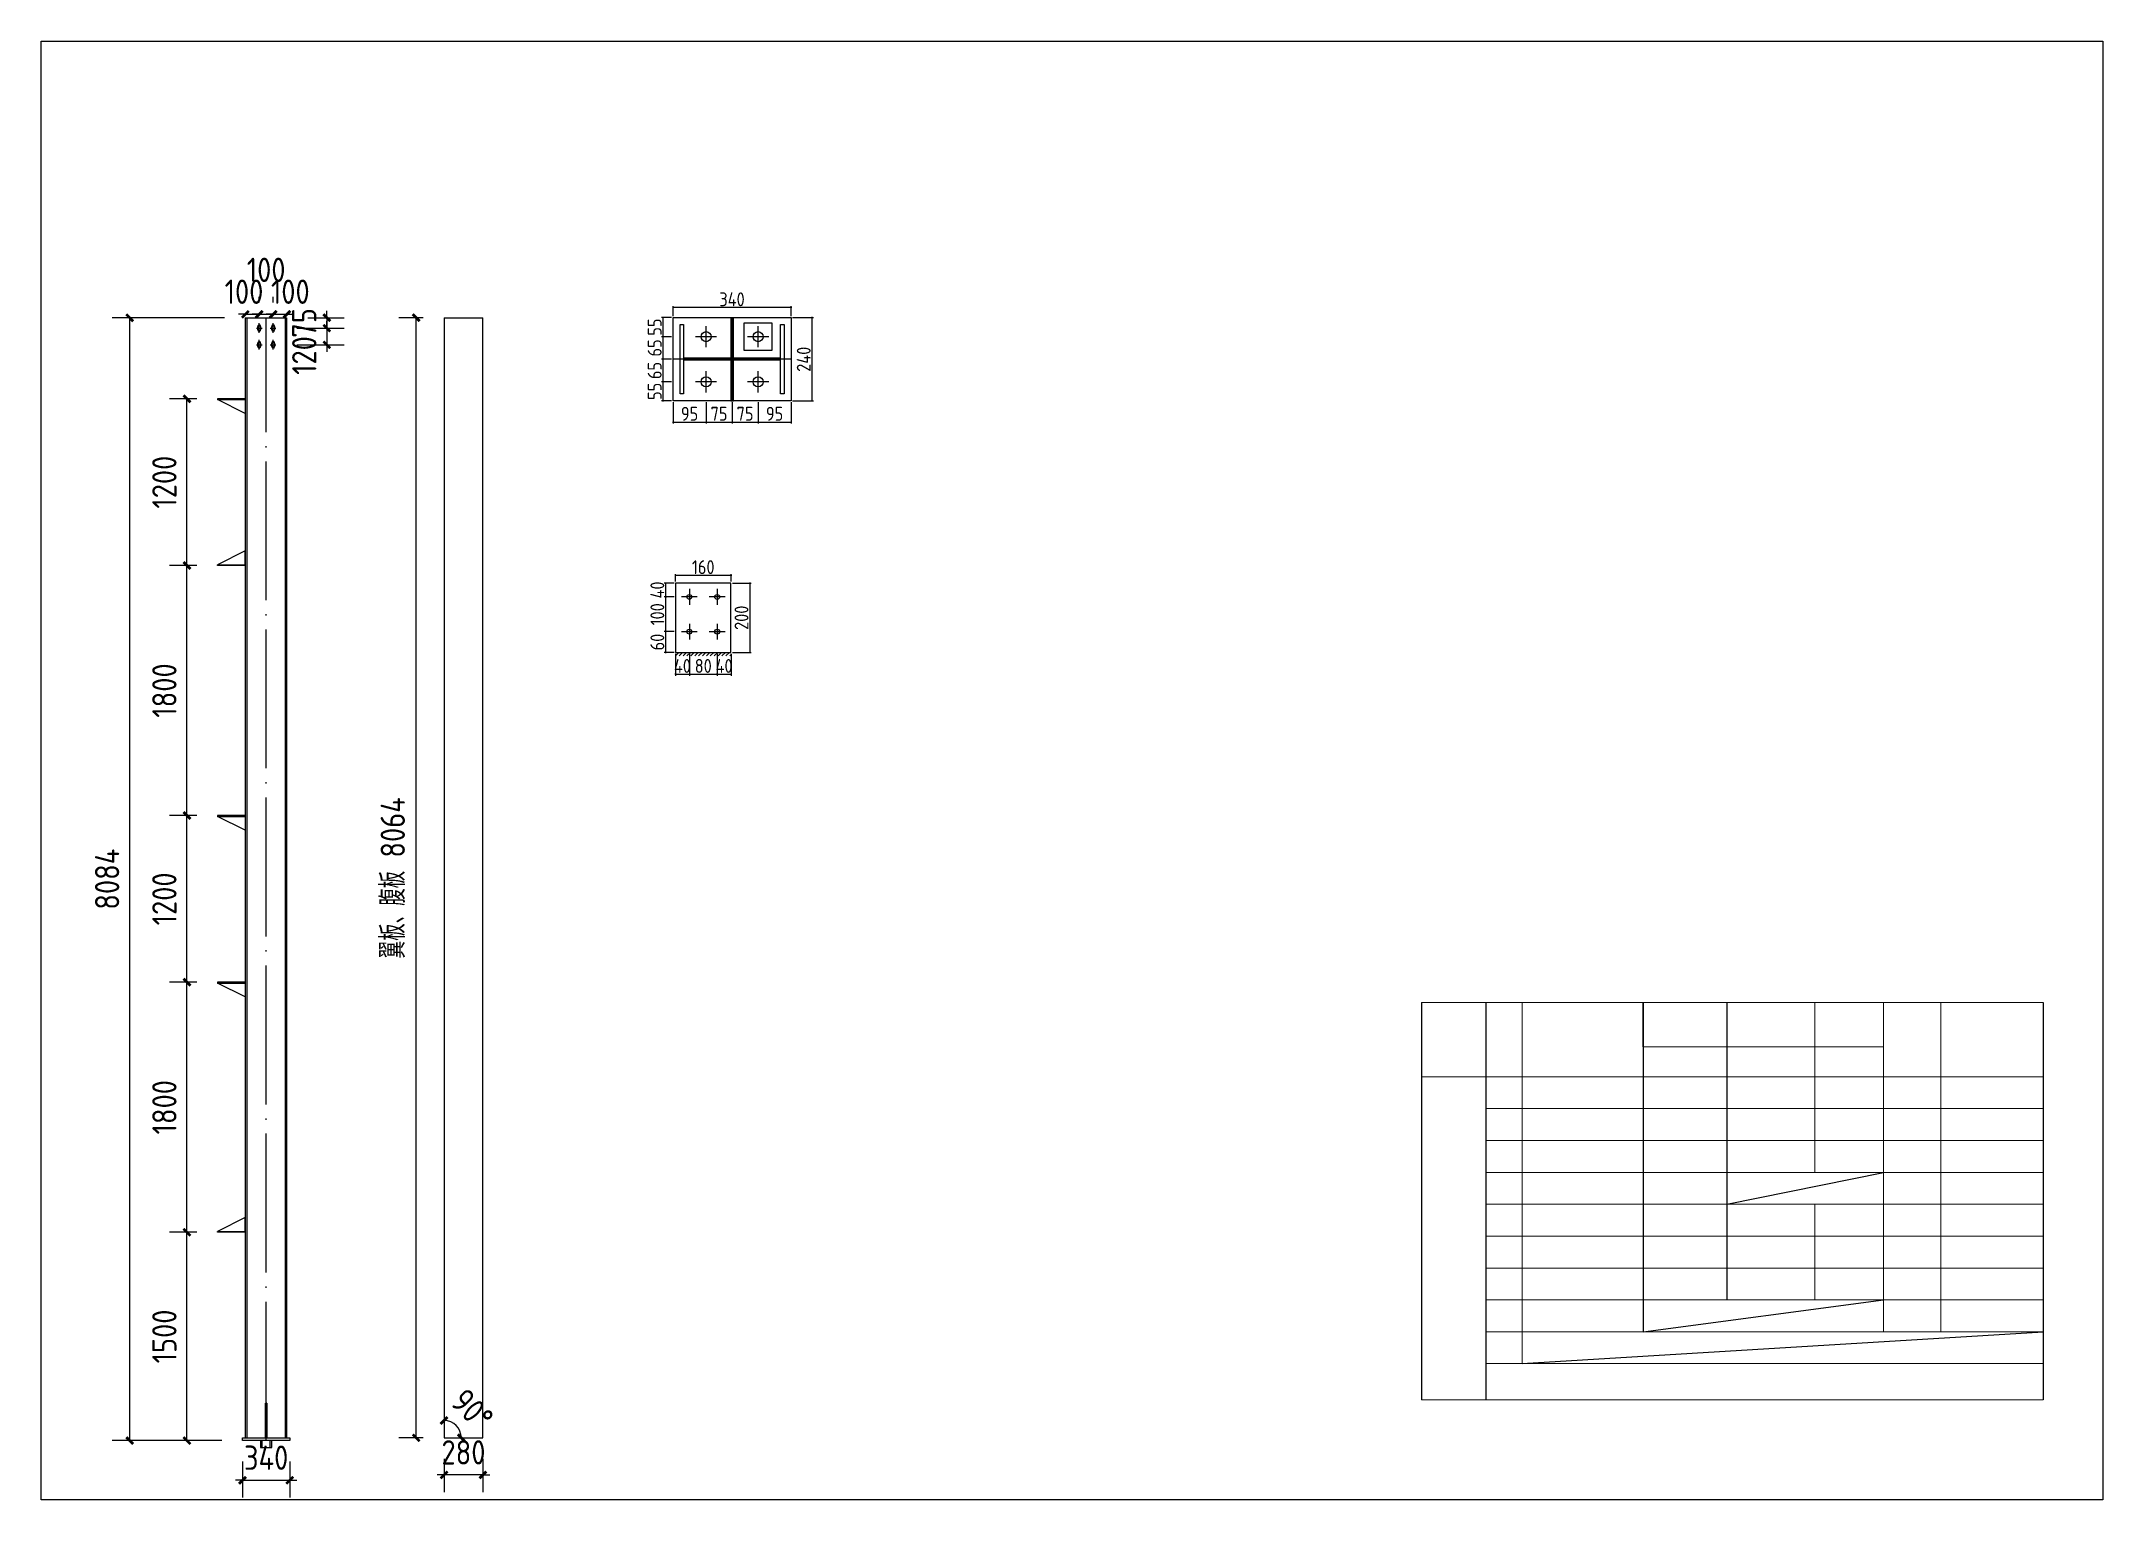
# Model space of a CAD drawing. Extents: x 102162 to 621267, y -39398 to 328893.
# Drawn here: x 354612 to 384312, y 275602 to 296602 of the extents above; entities that cross this region are included whole.
import ezdxf

# ---------------------------------------------------------------- set-up
doc = ezdxf.new("R2010")
doc.units = 0
doc.header["$LTSCALE"] = 1000
doc.header["$MEASUREMENT"] = 0
doc.linetypes.add('DOTE', pattern=[2.42, 2, -0.2, 0.02, -0.2])
doc.layers.add('钢架', color=7, linetype='Continuous', lineweight=25)
doc.styles.get("Standard").update_dxf_attribs({"font": 'gbenor.shx', "bigfont": 'gbcbig.shx'})
doc.dimstyles.get("Standard").update_dxf_attribs({"dimscale": 100, "dimtxt": 3.5, "dimasz": 1, "dimexe": 2.5, "dimexo": 3, "dimgap": 1.5, "dimtad": 1, "dimdec": 0, "dimzin": 0, "dimdsep": 46, "dimtxsty": 'Standard', "dimblk": 'ARCHTICK', "dimcen": 0.09, "dimadec": 0, "dimazin": 0, "dimtfac": 1, "dimtdec": 0, "dimtix": 1, "dimtmove": 2, "dimatfit": 3, "dimfxl": 1, "dimtolj": 1, "dimtzin": 0, "dimarcsym": 0})

msp = doc.modelspace()

# ---------------------------------------------------------------- blocks, each defined once
blk = doc.blocks.new('_ArchTick')
at = {"color": 0, "linetype": 'ByBlock', "const_width": 0.4}
blk.add_lwpolyline([(-0.5, -0.5), (0.5, 0.5)], dxfattribs=at)
blk = doc.blocks.new('*D6685')
at = {"color": 0, "lineweight": -2}
for p, q in [((357552, 292921), (357552, 292920)), ((357752, 292841), (357752, 292920)), ((357552, 292670), (357452, 292670)), ((357552, 292670), (357752, 292670)), ((357752, 292670), (357852, 292670))]:
    blk.add_line(p, q, dxfattribs=at)
at = {"layer": 'Defpoints', "color": 0}
for p in [(357552, 292621), (357752, 292670), (357752, 292541)]:
    blk.add_point(p, dxfattribs=at)
at = {"color": 0, "lineweight": -2, "xscale": 100, "yscale": 100, "zscale": 100}
blk.add_blockref('_ArchTick', (357552, 292670), dxfattribs=at)
at = {"color": 0, "lineweight": -2, "xscale": 100, "yscale": 100, "zscale": 100, "rotation": 180}
blk.add_blockref('_ArchTick', (357752, 292670), dxfattribs=at)
at = {"color": 0, "insert": (357533, 292995), "char_height": 350, "attachment_point": 5}
blk.add_mtext('\\A1;100', dxfattribs=at)
blk = doc.blocks.new('*D6686')
at = {"color": 0, "lineweight": -2}
for p, q in [((357752, 292841), (357752, 292920)), ((357952, 292841), (357952, 292920)), ((357752, 292670), (357652, 292670)), ((357752, 292670), (357952, 292670)), ((357952, 292670), (358052, 292670))]:
    blk.add_line(p, q, dxfattribs=at)
at = {"layer": 'Defpoints', "color": 0}
for p in [(357952, 292670), (357752, 292541), (357952, 292541)]:
    blk.add_point(p, dxfattribs=at)
at = {"color": 0, "lineweight": -2, "xscale": 100, "yscale": 100, "zscale": 100}
blk.add_blockref('_ArchTick', (357752, 292670), dxfattribs=at)
at = {"color": 0, "lineweight": -2, "xscale": 100, "yscale": 100, "zscale": 100, "rotation": 180}
blk.add_blockref('_ArchTick', (357952, 292670), dxfattribs=at)
at = {"color": 0, "insert": (357852, 293310), "char_height": 350, "attachment_point": 5}
blk.add_mtext('\\A1;100', dxfattribs=at)
blk = doc.blocks.new('*D6687')
at = {"color": 0, "lineweight": -2}
for p, q in [((357952, 292841), (357952, 292920)), ((358152, 292921), (358152, 292920)), ((357952, 292670), (357852, 292670)), ((357952, 292670), (358152, 292670)), ((358152, 292670), (358252, 292670))]:
    blk.add_line(p, q, dxfattribs=at)
at = {"layer": 'Defpoints', "color": 0}
for p in [(358152, 292670), (358152, 292621), (357952, 292541)]:
    blk.add_point(p, dxfattribs=at)
at = {"color": 0, "lineweight": -2, "xscale": 100, "yscale": 100, "zscale": 100}
blk.add_blockref('_ArchTick', (357952, 292670), dxfattribs=at)
at = {"color": 0, "lineweight": -2, "xscale": 100, "yscale": 100, "zscale": 100, "rotation": 180}
blk.add_blockref('_ArchTick', (358152, 292670), dxfattribs=at)
at = {"color": 0, "insert": (358200, 292995), "char_height": 350, "attachment_point": 5}
blk.add_mtext('\\A1;100', dxfattribs=at)
blk = doc.blocks.new('*D6688')
at = {"color": 0, "lineweight": -2}
for p, q in [((356852, 279453), (356461, 279453)), ((356711, 276453), (356711, 279453)), ((357212, 276453), (356461, 276453))]:
    blk.add_line(p, q, dxfattribs=at)
at = {"layer": 'Defpoints', "color": 0}
for p in [(356711, 279453), (357152, 279453), (357512, 276453)]:
    blk.add_point(p, dxfattribs=at)
at = {"color": 0, "lineweight": -2, "xscale": 100, "yscale": 100, "zscale": 100}
for p, rotation in [((356711, 279453), 90), ((356711, 276453), 270)]:
    blk.add_blockref('_ArchTick', p, dxfattribs=dict(at, rotation=rotation))
at = {"color": 0, "insert": (356386, 277953), "char_height": 350, "attachment_point": 5, "rotation": 90}
blk.add_mtext('\\A1;1500', dxfattribs=at)
blk = doc.blocks.new('*D6689')
at = {"color": 0, "lineweight": -2}
for p, q in [((356852, 283053), (356461, 283053)), ((356711, 279453), (356711, 283053)), ((356852, 279453), (356461, 279453))]:
    blk.add_line(p, q, dxfattribs=at)
at = {"layer": 'Defpoints', "color": 0}
for p in [(356711, 283053), (357152, 283053), (357152, 279453)]:
    blk.add_point(p, dxfattribs=at)
at = {"color": 0, "lineweight": -2, "xscale": 100, "yscale": 100, "zscale": 100}
for p, rotation in [((356711, 283053), 90), ((356711, 279453), 270)]:
    blk.add_blockref('_ArchTick', p, dxfattribs=dict(at, rotation=rotation))
at = {"color": 0, "insert": (356386, 281253), "char_height": 350, "attachment_point": 5, "rotation": 90}
blk.add_mtext('\\A1;1800', dxfattribs=at)
blk = doc.blocks.new('*D6690')
at = {"color": 0, "lineweight": -2}
for p, q in [((356852, 285453), (356461, 285453)), ((356711, 283053), (356711, 285453)), ((356852, 283053), (356461, 283053))]:
    blk.add_line(p, q, dxfattribs=at)
at = {"layer": 'Defpoints', "color": 0}
for p in [(356711, 285453), (357152, 285453), (357152, 283053)]:
    blk.add_point(p, dxfattribs=at)
at = {"color": 0, "lineweight": -2, "xscale": 100, "yscale": 100, "zscale": 100}
for p, rotation in [((356711, 285453), 90), ((356711, 283053), 270)]:
    blk.add_blockref('_ArchTick', p, dxfattribs=dict(at, rotation=rotation))
at = {"color": 0, "insert": (356386, 284253), "char_height": 350, "attachment_point": 5, "rotation": 90}
blk.add_mtext('\\A1;1200', dxfattribs=at)
blk = doc.blocks.new('*D6691')
at = {"color": 0, "lineweight": -2}
for p, q in [((356852, 289053), (356461, 289053)), ((356711, 285453), (356711, 289053)), ((356852, 285453), (356461, 285453))]:
    blk.add_line(p, q, dxfattribs=at)
at = {"layer": 'Defpoints', "color": 0}
for p in [(356711, 289053), (357152, 289053), (357152, 285453)]:
    blk.add_point(p, dxfattribs=at)
at = {"color": 0, "lineweight": -2, "xscale": 100, "yscale": 100, "zscale": 100}
for p, rotation in [((356711, 289053), 90), ((356711, 285453), 270)]:
    blk.add_blockref('_ArchTick', p, dxfattribs=dict(at, rotation=rotation))
at = {"color": 0, "insert": (356386, 287253), "char_height": 350, "attachment_point": 5, "rotation": 90}
blk.add_mtext('\\A1;1800', dxfattribs=at)
blk = doc.blocks.new('*D6692')
at = {"color": 0, "lineweight": -2}
for p, q in [((356852, 291453), (356461, 291453)), ((356711, 289053), (356711, 291453)), ((356852, 289053), (356461, 289053))]:
    blk.add_line(p, q, dxfattribs=at)
at = {"layer": 'Defpoints', "color": 0}
for p in [(356711, 291453), (357152, 291453), (357152, 289053)]:
    blk.add_point(p, dxfattribs=at)
at = {"color": 0, "lineweight": -2, "xscale": 100, "yscale": 100, "zscale": 100}
for p, rotation in [((356711, 291453), 90), ((356711, 289053), 270)]:
    blk.add_blockref('_ArchTick', p, dxfattribs=dict(at, rotation=rotation))
at = {"color": 0, "insert": (356386, 290253), "char_height": 350, "attachment_point": 5, "rotation": 90}
blk.add_mtext('\\A1;1200', dxfattribs=at)
blk = doc.blocks.new('*D6670')
at = {"color": 0, "lineweight": -2}
for p, q in [((357252, 292621), (355636, 292621)), ((355886, 276453), (355886, 292621)), ((357212, 276453), (355636, 276453))]:
    blk.add_line(p, q, dxfattribs=at)
at = {"layer": 'Defpoints', "color": 0}
for p in [(355886, 292621), (357552, 292621), (357512, 276453)]:
    blk.add_point(p, dxfattribs=at)
at = {"color": 0, "lineweight": -2, "xscale": 100, "yscale": 100, "zscale": 100}
for p, rotation in [((355886, 292621), 90), ((355886, 276453), 270)]:
    blk.add_blockref('_ArchTick', p, dxfattribs=dict(at, rotation=rotation))
at = {"color": 0, "insert": (355561, 284537), "char_height": 350, "attachment_point": 5, "rotation": 90}
blk.add_mtext('\\A1;8084', dxfattribs=at)
blk = doc.blocks.new('*D6693')
at = {"color": 0, "lineweight": -2}
for p, q in [((358452, 292621), (358976, 292621)), ((358726, 292621), (358726, 292721)), ((358726, 292621), (358726, 292471)), ((358293, 292471), (358976, 292471)), ((358726, 292471), (358726, 292371))]:
    blk.add_line(p, q, dxfattribs=at)
at = {"layer": 'Defpoints', "color": 0}
for p in [(358152, 292621), (357993, 292471), (358726, 292471)]:
    blk.add_point(p, dxfattribs=at)
at = {"color": 0, "lineweight": -2, "xscale": 100, "yscale": 100, "zscale": 100}
for p, rotation in [((358726, 292621), 270), ((358726, 292471), 90)]:
    blk.add_blockref('_ArchTick', p, dxfattribs=dict(at, rotation=rotation))
at = {"color": 0, "insert": (358401, 292546), "char_height": 350, "attachment_point": 5, "rotation": 90}
blk.add_mtext('\\A1;75', dxfattribs=at)
blk = doc.blocks.new('*D6694')
at = {"color": 0, "lineweight": -2}
for p, q in [((358726, 292471), (358726, 292571)), ((358293, 292471), (358976, 292471)), ((358726, 292471), (358726, 292231)), ((358293, 292231), (358976, 292231)), ((358726, 292231), (358726, 292131))]:
    blk.add_line(p, q, dxfattribs=at)
at = {"layer": 'Defpoints', "color": 0}
for p in [(357993, 292471), (357993, 292231), (358726, 292231)]:
    blk.add_point(p, dxfattribs=at)
at = {"color": 0, "lineweight": -2, "xscale": 100, "yscale": 100, "zscale": 100}
for p, rotation in [((358726, 292471), 270), ((358726, 292231), 90)]:
    blk.add_blockref('_ArchTick', p, dxfattribs=dict(at, rotation=rotation))
at = {"color": 0, "insert": (358401, 292077), "char_height": 350, "attachment_point": 5, "rotation": 90}
blk.add_mtext('\\A1;120', dxfattribs=at)
blk = doc.blocks.new('*D6695')
at = {"color": 0, "lineweight": -2}
for p, q in [((357512, 276153), (357512, 275632)), ((358192, 276153), (358192, 275632)), ((357512, 275882), (357412, 275882)), ((357512, 275882), (358192, 275882)), ((358192, 275882), (358292, 275882))]:
    blk.add_line(p, q, dxfattribs=at)
at = {"layer": 'Defpoints', "color": 0}
for p in [(357512, 276453), (358192, 276453), (358192, 275882)]:
    blk.add_point(p, dxfattribs=at)
at = {"color": 0, "lineweight": -2, "xscale": 100, "yscale": 100, "zscale": 100}
blk.add_blockref('_ArchTick', (357512, 275882), dxfattribs=at)
at = {"color": 0, "lineweight": -2, "xscale": 100, "yscale": 100, "zscale": 100, "rotation": 180}
blk.add_blockref('_ArchTick', (358192, 275882), dxfattribs=at)
at = {"color": 0, "insert": (357852, 276207), "char_height": 350, "attachment_point": 5}
blk.add_mtext('\\A1;340', dxfattribs=at)
blk = doc.blocks.new('*D6696')
at = {"color": 0, "lineweight": -2}
for p, q in [((360415, 275959), (360315, 275959)), ((360415, 276193), (360415, 275709)), ((360975, 275959), (360415, 275959)), ((360975, 276193), (360975, 275709)), ((360975, 275959), (361075, 275959))]:
    blk.add_line(p, q, dxfattribs=at)
at = {"layer": 'Defpoints', "color": 0}
for p in [(360415, 276493), (360975, 276493), (360415, 275959)]:
    blk.add_point(p, dxfattribs=at)
at = {"color": 0, "lineweight": -2, "xscale": 100, "yscale": 100, "zscale": 100}
blk.add_blockref('_ArchTick', (360415, 275959), dxfattribs=at)
at = {"color": 0, "lineweight": -2, "xscale": 100, "yscale": 100, "zscale": 100, "rotation": 180}
blk.add_blockref('_ArchTick', (360975, 275959), dxfattribs=at)
at = {"color": 0, "insert": (360695, 276284), "char_height": 350, "attachment_point": 5}
blk.add_mtext('\\A1;280', dxfattribs=at)
blk = doc.blocks.new('*D6697')
at = {"color": 0, "lineweight": -2}
for p, q in [((360115, 292621), (359763, 292621)), ((360013, 276493), (360013, 292621)), ((360115, 276493), (359763, 276493))]:
    blk.add_line(p, q, dxfattribs=at)
at = {"layer": 'Defpoints', "color": 0}
for p in [(360013, 292621), (360415, 292621), (360415, 276493)]:
    blk.add_point(p, dxfattribs=at)
at = {"color": 0, "lineweight": -2, "xscale": 100, "yscale": 100, "zscale": 100}
for p, rotation in [((360013, 292621), 90), ((360013, 276493), 270)]:
    blk.add_blockref('_ArchTick', p, dxfattribs=dict(at, rotation=rotation))
at = {"color": 0, "insert": (359677, 284557), "char_height": 350, "attachment_point": 5, "rotation": 90}
blk.add_mtext('\\A1;翼板、腹板 8064', dxfattribs=at)
blk = doc.blocks.new('*D6671')
at = {"color": 0, "lineweight": -2}
blk.add_arc((360415, 276493), 249, 360, 90, dxfattribs=at)
at = {"layer": 'Defpoints', "color": 0}
for p in [(360415, 292621), (360631, 276618), (360415, 276493), (360415, 276493), (360975, 276493)]:
    blk.add_point(p, dxfattribs=at)
at = {"color": 0, "lineweight": -2, "xscale": 100, "yscale": 100, "zscale": 100}
for p, rotation in [((360415, 276743), 179.9999999999999), ((360664, 276493), 269.999999999998)]:
    blk.add_blockref('_ArchTick', p, dxfattribs=dict(at, rotation=rotation))
at = {"color": 0, "insert": (360821, 276899), "char_height": 350, "attachment_point": 5, "rotation": 315}
blk.add_mtext('\\A1;90°', dxfattribs=at)
blk = doc.blocks.new('*D6672')
at = {"color": 0, "lineweight": -2}
for p, q in [((364564, 291403), (364564, 291098)), ((364939, 291403), (364939, 291098)), ((364554, 291118), (364949, 291118))]:
    blk.add_line(p, q, dxfattribs=at)
at = {"layer": 'Defpoints', "color": 0}
for p in [(364564, 291423), (364939, 291423), (364939, 291118)]:
    blk.add_point(p, dxfattribs=at)
at = {"color": 0, "lineweight": -2, "xscale": 10, "yscale": 10, "zscale": 10, "rotation": 180}
blk.add_blockref('_ArchTick', (364564, 291118), dxfattribs=at)
at = {"color": 0, "lineweight": -2, "xscale": 10, "yscale": 10, "zscale": 10}
blk.add_blockref('_ArchTick', (364939, 291118), dxfattribs=at)
at = {"color": 0, "insert": (364752, 291238), "char_height": 200, "attachment_point": 5}
blk.add_mtext('\\A1;75', dxfattribs=at)
blk = doc.blocks.new('*D6673')
at = {"color": 0, "lineweight": -2}
for p, q in [((363714, 291403), (363714, 291098)), ((364189, 291403), (364189, 291098)), ((363704, 291118), (364199, 291118))]:
    blk.add_line(p, q, dxfattribs=at)
at = {"layer": 'Defpoints', "color": 0}
for p in [(363714, 291423), (364189, 291423), (364189, 291118)]:
    blk.add_point(p, dxfattribs=at)
at = {"color": 0, "lineweight": -2, "xscale": 10, "yscale": 10, "zscale": 10, "rotation": 180}
blk.add_blockref('_ArchTick', (363714, 291118), dxfattribs=at)
at = {"color": 0, "lineweight": -2, "xscale": 10, "yscale": 10, "zscale": 10}
blk.add_blockref('_ArchTick', (364189, 291118), dxfattribs=at)
at = {"color": 0, "insert": (363952, 291238), "char_height": 200, "attachment_point": 5}
blk.add_mtext('\\A1;95', dxfattribs=at)
blk = doc.blocks.new('*D6665')
at = {"color": 0, "lineweight": -2}
for p, q in [((363694, 291698), (363550, 291698)), ((363570, 291413), (363570, 291708)), ((363694, 291423), (363550, 291423))]:
    blk.add_line(p, q, dxfattribs=at)
at = {"layer": 'Defpoints', "color": 0}
for p in [(363570, 291698), (363714, 291698), (363714, 291423)]:
    blk.add_point(p, dxfattribs=at)
at = {"color": 0, "lineweight": -2, "xscale": 10, "yscale": 10, "zscale": 10}
for p, rotation in [((363570, 291698), 90), ((363570, 291423), 270)]:
    blk.add_blockref('_ArchTick', p, dxfattribs=dict(at, rotation=rotation))
at = {"color": 0, "insert": (363450, 291561), "char_height": 200, "attachment_point": 5, "rotation": 90}
blk.add_mtext('\\A1;55', dxfattribs=at)
blk = doc.blocks.new('*D6674')
at = {"color": 0, "lineweight": -2}
for p, q in [((364939, 291403), (364939, 291098)), ((365414, 291403), (365414, 291098)), ((364929, 291118), (365424, 291118))]:
    blk.add_line(p, q, dxfattribs=at)
at = {"layer": 'Defpoints', "color": 0}
for p in [(364939, 291423), (365414, 291423), (365414, 291118)]:
    blk.add_point(p, dxfattribs=at)
at = {"color": 0, "lineweight": -2, "xscale": 10, "yscale": 10, "zscale": 10, "rotation": 180}
blk.add_blockref('_ArchTick', (364939, 291118), dxfattribs=at)
at = {"color": 0, "lineweight": -2, "xscale": 10, "yscale": 10, "zscale": 10}
blk.add_blockref('_ArchTick', (365414, 291118), dxfattribs=at)
at = {"color": 0, "insert": (365177, 291238), "char_height": 200, "attachment_point": 5}
blk.add_mtext('\\A1;95', dxfattribs=at)
blk = doc.blocks.new('*D6675')
at = {"color": 0, "lineweight": -2}
for p, q in [((363694, 292023), (363550, 292023)), ((363570, 291688), (363570, 292033)), ((363694, 291698), (363550, 291698))]:
    blk.add_line(p, q, dxfattribs=at)
at = {"layer": 'Defpoints', "color": 0}
for p in [(363570, 292023), (363714, 292023), (363714, 291698)]:
    blk.add_point(p, dxfattribs=at)
at = {"color": 0, "lineweight": -2, "xscale": 10, "yscale": 10, "zscale": 10}
for p, rotation in [((363570, 292023), 90), ((363570, 291698), 270)]:
    blk.add_blockref('_ArchTick', p, dxfattribs=dict(at, rotation=rotation))
at = {"color": 0, "insert": (363450, 291861), "char_height": 200, "attachment_point": 5, "rotation": 90}
blk.add_mtext('\\A1;65', dxfattribs=at)
blk = doc.blocks.new('*D6676')
at = {"color": 0, "lineweight": -2}
for p, q in [((363694, 292348), (363550, 292348)), ((363570, 292013), (363570, 292358)), ((363694, 292023), (363550, 292023))]:
    blk.add_line(p, q, dxfattribs=at)
at = {"layer": 'Defpoints', "color": 0}
for p in [(363570, 292348), (363714, 292348), (363714, 292023)]:
    blk.add_point(p, dxfattribs=at)
at = {"color": 0, "lineweight": -2, "xscale": 10, "yscale": 10, "zscale": 10}
for p, rotation in [((363570, 292348), 90), ((363570, 292023), 270)]:
    blk.add_blockref('_ArchTick', p, dxfattribs=dict(at, rotation=rotation))
at = {"color": 0, "insert": (363450, 292186), "char_height": 200, "attachment_point": 5, "rotation": 90}
blk.add_mtext('\\A1;65', dxfattribs=at)
blk = doc.blocks.new('*D6677')
at = {"color": 0, "lineweight": -2}
for p, q in [((363694, 292623), (363550, 292623)), ((363570, 292338), (363570, 292633)), ((363694, 292348), (363550, 292348))]:
    blk.add_line(p, q, dxfattribs=at)
at = {"layer": 'Defpoints', "color": 0}
for p in [(363570, 292623), (363714, 292623), (363714, 292348)]:
    blk.add_point(p, dxfattribs=at)
at = {"color": 0, "lineweight": -2, "xscale": 10, "yscale": 10, "zscale": 10}
for p, rotation in [((363570, 292623), 90), ((363570, 292348), 270)]:
    blk.add_blockref('_ArchTick', p, dxfattribs=dict(at, rotation=rotation))
at = {"color": 0, "insert": (363450, 292486), "char_height": 200, "attachment_point": 5, "rotation": 90}
blk.add_mtext('\\A1;55', dxfattribs=at)
blk = doc.blocks.new('*D6678')
at = {"color": 0, "lineweight": -2}
for p, q in [((365434, 292623), (365737, 292623)), ((365717, 291413), (365717, 292633)), ((365434, 291423), (365737, 291423))]:
    blk.add_line(p, q, dxfattribs=at)
at = {"layer": 'Defpoints', "color": 0}
for p in [(365414, 292623), (365717, 292623), (365414, 291423)]:
    blk.add_point(p, dxfattribs=at)
at = {"color": 0, "lineweight": -2, "xscale": 10, "yscale": 10, "zscale": 10}
for p, rotation in [((365717, 292623), 90), ((365717, 291423), 270)]:
    blk.add_blockref('_ArchTick', p, dxfattribs=dict(at, rotation=rotation))
at = {"color": 0, "insert": (365597, 292023), "char_height": 200, "attachment_point": 5, "rotation": 90}
blk.add_mtext('\\A1;240', dxfattribs=at)
blk = doc.blocks.new('*D6679')
at = {"color": 0, "lineweight": -2}
for p, q in [((365424, 292766), (363704, 292766)), ((363714, 292643), (363714, 292786)), ((365414, 292643), (365414, 292786))]:
    blk.add_line(p, q, dxfattribs=at)
at = {"layer": 'Defpoints', "color": 0}
for p in [(363714, 292766), (363714, 292623), (365414, 292623)]:
    blk.add_point(p, dxfattribs=at)
at = {"color": 0, "lineweight": -2, "xscale": 10, "yscale": 10, "zscale": 10, "rotation": 180}
blk.add_blockref('_ArchTick', (363714, 292766), dxfattribs=at)
at = {"color": 0, "lineweight": -2, "xscale": 10, "yscale": 10, "zscale": 10}
blk.add_blockref('_ArchTick', (365414, 292766), dxfattribs=at)
at = {"color": 0, "insert": (364564, 292886), "char_height": 200, "attachment_point": 5}
blk.add_mtext('\\A1;340', dxfattribs=at)
blk = doc.blocks.new('*D6666')
at = {"color": 0, "lineweight": -2}
for p, q in [((364189, 291403), (364189, 291098)), ((364564, 291403), (364564, 291098)), ((364179, 291118), (364574, 291118))]:
    blk.add_line(p, q, dxfattribs=at)
at = {"layer": 'Defpoints', "color": 0}
for p in [(364189, 291423), (364564, 291423), (364564, 291118)]:
    blk.add_point(p, dxfattribs=at)
at = {"color": 0, "lineweight": -2, "xscale": 10, "yscale": 10, "zscale": 10, "rotation": 180}
blk.add_blockref('_ArchTick', (364189, 291118), dxfattribs=at)
at = {"color": 0, "lineweight": -2, "xscale": 10, "yscale": 10, "zscale": 10}
blk.add_blockref('_ArchTick', (364564, 291118), dxfattribs=at)
at = {"color": 0, "insert": (364377, 291238), "char_height": 200, "attachment_point": 5}
blk.add_mtext('\\A1;75', dxfattribs=at)
blk = doc.blocks.new('*D6680')
at = {"color": 0, "lineweight": -2}
for p, q in [((363749, 287781), (363749, 287467)), ((363949, 287781), (363949, 287467)), ((363749, 287487), (363739, 287487)), ((363749, 287487), (363949, 287487)), ((363949, 287487), (363959, 287487))]:
    blk.add_line(p, q, dxfattribs=at)
at = {"layer": 'Defpoints', "color": 0}
for p in [(363749, 287801), (363949, 287801), (363949, 287487)]:
    blk.add_point(p, dxfattribs=at)
at = {"color": 0, "lineweight": -2, "xscale": 10, "yscale": 10, "zscale": 10}
blk.add_blockref('_ArchTick', (363749, 287487), dxfattribs=at)
at = {"color": 0, "lineweight": -2, "xscale": 10, "yscale": 10, "zscale": 10, "rotation": 180}
blk.add_blockref('_ArchTick', (363949, 287487), dxfattribs=at)
at = {"color": 0, "insert": (363849, 287607), "char_height": 200, "attachment_point": 5}
blk.add_mtext('\\A1;40', dxfattribs=at)
blk = doc.blocks.new('*D6667')
at = {"color": 0, "lineweight": -2}
for p, q in [((363949, 287781), (363949, 287467)), ((364349, 287781), (364349, 287467)), ((363939, 287487), (364359, 287487))]:
    blk.add_line(p, q, dxfattribs=at)
at = {"layer": 'Defpoints', "color": 0}
for p in [(363949, 287801), (364349, 287801), (364349, 287487)]:
    blk.add_point(p, dxfattribs=at)
at = {"color": 0, "lineweight": -2, "xscale": 10, "yscale": 10, "zscale": 10, "rotation": 180}
blk.add_blockref('_ArchTick', (363949, 287487), dxfattribs=at)
at = {"color": 0, "lineweight": -2, "xscale": 10, "yscale": 10, "zscale": 10}
blk.add_blockref('_ArchTick', (364349, 287487), dxfattribs=at)
at = {"color": 0, "insert": (364149, 287607), "char_height": 200, "attachment_point": 5}
blk.add_mtext('\\A1;80', dxfattribs=at)
blk = doc.blocks.new('*D6681')
at = {"color": 0, "lineweight": -2}
for p, q in [((364349, 287781), (364349, 287467)), ((364549, 287781), (364549, 287467)), ((364349, 287487), (364339, 287487)), ((364349, 287487), (364549, 287487)), ((364549, 287487), (364559, 287487))]:
    blk.add_line(p, q, dxfattribs=at)
at = {"layer": 'Defpoints', "color": 0}
for p in [(364349, 287801), (364549, 287801), (364549, 287487)]:
    blk.add_point(p, dxfattribs=at)
at = {"color": 0, "lineweight": -2, "xscale": 10, "yscale": 10, "zscale": 10}
blk.add_blockref('_ArchTick', (364349, 287487), dxfattribs=at)
at = {"color": 0, "lineweight": -2, "xscale": 10, "yscale": 10, "zscale": 10, "rotation": 180}
blk.add_blockref('_ArchTick', (364549, 287487), dxfattribs=at)
at = {"color": 0, "insert": (364449, 287607), "char_height": 200, "attachment_point": 5}
blk.add_mtext('\\A1;40', dxfattribs=at)
blk = doc.blocks.new('*D6668')
at = {"color": 0, "lineweight": -2}
for p, q in [((363729, 288101), (363588, 288101)), ((363608, 287791), (363608, 288111)), ((363729, 287801), (363588, 287801))]:
    blk.add_line(p, q, dxfattribs=at)
at = {"layer": 'Defpoints', "color": 0}
for p in [(363608, 288101), (363749, 288101), (363749, 287801)]:
    blk.add_point(p, dxfattribs=at)
at = {"color": 0, "lineweight": -2, "xscale": 10, "yscale": 10, "zscale": 10}
for p, rotation in [((363608, 288101), 90), ((363608, 287801), 270)]:
    blk.add_blockref('_ArchTick', p, dxfattribs=dict(at, rotation=rotation))
at = {"color": 0, "insert": (363488, 287951), "char_height": 200, "attachment_point": 5, "rotation": 90}
blk.add_mtext('\\A1;60', dxfattribs=at)
blk = doc.blocks.new('*D6682')
at = {"color": 0, "lineweight": -2}
for p, q in [((363729, 288601), (363588, 288601)), ((363608, 288091), (363608, 288611)), ((363729, 288101), (363588, 288101))]:
    blk.add_line(p, q, dxfattribs=at)
at = {"layer": 'Defpoints', "color": 0}
for p in [(363608, 288601), (363749, 288601), (363749, 288101)]:
    blk.add_point(p, dxfattribs=at)
at = {"color": 0, "lineweight": -2, "xscale": 10, "yscale": 10, "zscale": 10}
for p, rotation in [((363608, 288601), 90), ((363608, 288101), 270)]:
    blk.add_blockref('_ArchTick', p, dxfattribs=dict(at, rotation=rotation))
at = {"color": 0, "insert": (363488, 288351), "char_height": 200, "attachment_point": 5, "rotation": 90}
blk.add_mtext('\\A1;100', dxfattribs=at)
blk = doc.blocks.new('*D6683')
at = {"color": 0, "lineweight": -2}
for p, q in [((363729, 288801), (363588, 288801)), ((363608, 288801), (363608, 288811)), ((363608, 288601), (363608, 288801)), ((363729, 288601), (363588, 288601)), ((363608, 288601), (363608, 288591))]:
    blk.add_line(p, q, dxfattribs=at)
at = {"layer": 'Defpoints', "color": 0}
for p in [(363608, 288801), (363749, 288801), (363749, 288601)]:
    blk.add_point(p, dxfattribs=at)
at = {"color": 0, "lineweight": -2, "xscale": 10, "yscale": 10, "zscale": 10}
for p, rotation in [((363608, 288801), 270), ((363608, 288601), 90)]:
    blk.add_blockref('_ArchTick', p, dxfattribs=dict(at, rotation=rotation))
at = {"color": 0, "insert": (363488, 288701), "char_height": 200, "attachment_point": 5, "rotation": 90}
blk.add_mtext('\\A1;40', dxfattribs=at)
blk = doc.blocks.new('*D6684')
at = {"color": 0, "lineweight": -2}
for p, q in [((364559, 288910), (363739, 288910)), ((363749, 288821), (363749, 288930)), ((364549, 288821), (364549, 288930))]:
    blk.add_line(p, q, dxfattribs=at)
at = {"layer": 'Defpoints', "color": 0}
for p in [(363749, 288910), (363749, 288801), (364549, 288801)]:
    blk.add_point(p, dxfattribs=at)
at = {"color": 0, "lineweight": -2, "xscale": 10, "yscale": 10, "zscale": 10, "rotation": 180}
blk.add_blockref('_ArchTick', (363749, 288910), dxfattribs=at)
at = {"color": 0, "lineweight": -2, "xscale": 10, "yscale": 10, "zscale": 10}
blk.add_blockref('_ArchTick', (364549, 288910), dxfattribs=at)
at = {"color": 0, "insert": (364149, 289030), "char_height": 200, "attachment_point": 5}
blk.add_mtext('\\A1;160', dxfattribs=at)
blk = doc.blocks.new('*D6669')
at = {"color": 0, "lineweight": -2}
for p, q in [((364569, 288801), (364841, 288801)), ((364821, 288811), (364821, 287791)), ((364569, 287801), (364841, 287801))]:
    blk.add_line(p, q, dxfattribs=at)
at = {"layer": 'Defpoints', "color": 0}
for p in [(364549, 288801), (364549, 287801), (364821, 287801)]:
    blk.add_point(p, dxfattribs=at)
at = {"color": 0, "lineweight": -2, "xscale": 10, "yscale": 10, "zscale": 10}
for p, rotation in [((364821, 288801), 90), ((364821, 287801), 270)]:
    blk.add_blockref('_ArchTick', p, dxfattribs=dict(at, rotation=rotation))
at = {"color": 0, "insert": (364701, 288301), "char_height": 200, "attachment_point": 5, "rotation": 90}
blk.add_mtext('\\A1;200', dxfattribs=at)

# ---------------------------------------------------------------- dimensions: what is measured, and where the dimension line sits
at = {"color": 3}
for base, p1, p2, picture, middle in [((357951.9, 292670.3), (357751.9, 292541.1), (357951.9, 292541.1), '*D6686', (357851.9, 293309.7)), ((357751.9, 292670.3), (357551.9, 292621.2), (357751.9, 292541.1), '*D6685', (357533.3, 292995.3)), ((358151.9, 292670.3), (357951.9, 292541.1), (358151.9, 292621.2), '*D6687', (358200.4, 292994.5))]:
    dim = msp.add_linear_dim(base=base, p1=p1, p2=p2, dimstyle='Standard', override={"dimlfac": 0.5}, dxfattribs=at)
    dim.commit()
    dim.dimension.update_dxf_attribs({"geometry": picture, "text_midpoint": middle, "dimtype": 160})
at = {"color": 4}
for p1, p2, distance, picture, middle in [((365414.4, 292623.2), (363714.4, 292623.2), -142.9, '*D6679', (364564.4, 292886.1)), ((365414.4, 291423.2), (365414.4, 292623.2), -302.5, '*D6678', (365596.9, 292023.2)), ((364548.9, 288800.7), (363748.9, 288800.7), -109, '*D6684', (364148.9, 289029.7)), ((364548.9, 288800.7), (364548.9, 287800.7), 272, '*D6669', (364700.9, 288300.7))]:
    dim = msp.add_aligned_dim(p1=p1, p2=p2, distance=distance, dimstyle='Standard', override={"dimtxt": 2, "dimasz": 0.1, "dimexe": 0.2, "dimexo": 0.2, "dimgap": 0.2, "dimlfac": 0.2, "dimdle": 0.1}, dxfattribs=at)
    dim.commit()
    dim.dimension.update_dxf_attribs({"geometry": picture, "text_midpoint": middle})
at = {"color": 3}
for base, p1, p2, picture, middle in [((355886.3, 292621.2), (357511.9, 276453.2), (357551.9, 292621.2), '*D6670', (355561.3, 284537.2)), ((358725.9, 292471.2), (358151.9, 292621.2), (357992.8, 292471.2), '*D6693', (358400.9, 292546.2)), ((356710.7, 291453.2), (357151.9, 289053.2), (357151.9, 291453.2), '*D6692', (356385.7, 290253.2)), ((356710.7, 289053.2), (357151.9, 285453.2), (357151.9, 289053.2), '*D6691', (356385.7, 287253.2)), ((356710.7, 285453.2), (357151.9, 283053.2), (357151.9, 285453.2), '*D6690', (356385.7, 284253.2)), ((356710.7, 283053.2), (357151.9, 279453.2), (357151.9, 283053.2), '*D6689', (356385.7, 281253.2)), ((356710.7, 279453.2), (357511.9, 276453.2), (357151.9, 279453.2), '*D6688', (356385.7, 277953.2))]:
    dim = msp.add_linear_dim(base=base, p1=p1, p2=p2, angle=90, dimstyle='Standard', override={"dimlfac": 0.5}, dxfattribs=at)
    dim.commit()
    dim.dimension.update_dxf_attribs({"geometry": picture, "text_midpoint": middle})
dim = msp.add_linear_dim(base=(358725.9, 292231.2), p1=(357992.8, 292471.2), p2=(357992.8, 292231.2), angle=90, dimstyle='Standard', override={"dimlfac": 0.5}, dxfattribs=at)
dim.commit()
dim.dimension.update_dxf_attribs({"geometry": '*D6694', "text_midpoint": (358400.9, 292077.3), "dimtype": 160})
dim = msp.add_aligned_dim(p1=(360415.1, 276493.2), p2=(360415.1, 292621.2), distance=401.9, text='翼板、腹板 8064', dimstyle='Standard', override={"dimlfac": 0.5}, dxfattribs=at)
dim.commit()
dim.dimension.update_dxf_attribs({"geometry": '*D6697', "text_midpoint": (359676.6, 284557.2)})
dim = msp.add_angular_dim_2l(base=(360631, 276617.9), line1=((360415.1, 276493.2), (360975.1, 276493.2)), line2=((360415.1, 292621.2), (360415.1, 276493.2)), dimstyle='Standard')
dim.commit()
dim.dimension.update_dxf_attribs({"geometry": '*D6671', "text_midpoint": (360821.2, 276899.3)})
at = {"color": 4}
for base, p1, p2, picture, middle in [((363569.9, 292623.2), (363714.4, 292348.2), (363714.4, 292623.2), '*D6677', (363449.9, 292485.7)), ((363569.9, 292348.2), (363714.4, 292023.2), (363714.4, 292348.2), '*D6676', (363449.9, 292185.7)), ((363569.9, 292023.2), (363714.4, 291698.2), (363714.4, 292023.2), '*D6675', (363449.9, 291860.7)), ((363569.9, 291698.2), (363714.4, 291423.2), (363714.4, 291698.2), '*D6665', (363449.9, 291560.7)), ((363608.5, 288800.7), (363748.9, 288600.7), (363748.9, 288800.7), '*D6683', (363488.5, 288700.7)), ((363608.5, 288600.7), (363748.9, 288100.7), (363748.9, 288600.7), '*D6682', (363488.5, 288350.7)), ((363608.5, 288100.7), (363748.9, 287800.7), (363748.9, 288100.7), '*D6668', (363488.5, 287950.7))]:
    dim = msp.add_linear_dim(base=base, p1=p1, p2=p2, angle=90, dimstyle='Standard', override={"dimtxt": 2, "dimasz": 0.1, "dimexe": 0.2, "dimexo": 0.2, "dimgap": 0.2, "dimlfac": 0.2, "dimdle": 0.1}, dxfattribs=at)
    dim.commit()
    dim.dimension.update_dxf_attribs({"geometry": picture, "text_midpoint": middle})
for base, p1, p2, picture, middle in [((364189.4, 291118.3), (363714.4, 291423.2), (364189.4, 291423.2), '*D6673', (363951.9, 291238.3)), ((364564.4, 291118.3), (364189.4, 291423.2), (364564.4, 291423.2), '*D6666', (364376.9, 291238.3)), ((364939.4, 291118.3), (364564.4, 291423.2), (364939.4, 291423.2), '*D6672', (364751.9, 291238.3)), ((365414.4, 291118.3), (364939.4, 291423.2), (365414.4, 291423.2), '*D6674', (365176.9, 291238.3)), ((363948.9, 287487.1), (363748.9, 287800.7), (363948.9, 287800.7), '*D6680', (363848.9, 287607.1)), ((364348.9, 287487.1), (363948.9, 287800.7), (364348.9, 287800.7), '*D6667', (364148.9, 287607.1)), ((364548.9, 287487.1), (364348.9, 287800.7), (364548.9, 287800.7), '*D6681', (364448.9, 287607.1))]:
    dim = msp.add_linear_dim(base=base, p1=p1, p2=p2, dimstyle='Standard', override={"dimtxt": 2, "dimasz": 0.1, "dimexe": 0.2, "dimexo": 0.2, "dimgap": 0.2, "dimlfac": 0.2, "dimdle": 0.1}, dxfattribs=at)
    dim.commit()
    dim.dimension.update_dxf_attribs({"geometry": picture, "text_midpoint": middle})
at = {"color": 3}
dim = msp.add_aligned_dim(p1=(360975.1, 276493.2), p2=(360415.1, 276493.2), distance=533.8, dimstyle='Standard', override={"dimlfac": 0.5}, dxfattribs=at)
dim.commit()
dim.dimension.update_dxf_attribs({"geometry": '*D6696', "text_midpoint": (360695.1, 276284.4)})
dim = msp.add_linear_dim(base=(358191.9, 275881.9), p1=(357511.9, 276453.2), p2=(358191.9, 276453.2), dimstyle='Standard', override={"dimlfac": 0.5}, dxfattribs=at)
dim.commit()
dim.dimension.update_dxf_attribs({"geometry": '*D6695', "text_midpoint": (357851.9, 276206.9)})

# ---------------------------------------------------------------- hatches: boundary and pattern name
h = msp.add_hatch()
h.set_pattern_fill('ANSI31', color=2, scale=25, style=0)
h.set_pattern_definition([(45, (-842712.95, -200455.803), (-28.0633004, 28.0633004), [])])
h.paths.add_polyline_path([(364548.9, 287800.7), (364523.2, 287800.7), (364548.9, 287767.4)], flags=17)
h.paths.add_polyline_path([(364523.2, 287800.7), (363748.9, 287800.7), (363748.9, 287750.7), (364548.9, 287750.7), (364548.9, 287767.4)])

# ---------------------------------------------------------------- linework, layer by layer
for p, q in [((357551.9, 292621.2), (357551.9, 276493.2)), ((357551.9, 292621.2), (358151.9, 292621.2)), ((357571.9, 292621.2), (357571.9, 276493.2)), ((358131.9, 276493.2), (358131.9, 292621.2)), ((358151.9, 276493.2), (358151.9, 292621.2)), ((360415.1, 292621.2), (360415.1, 276493.2)), ((360415.1, 292621.2), (360975.1, 292621.2)), ((360975.1, 276493.2), (360975.1, 292621.2)), ((357711, 292471.2), (357792.8, 292471.2)), ((357751.9, 292401.2), (357751.9, 292541.1)), ((357751.9, 292161.2), (357751.9, 292301.1)), ((357911, 292471.2), (357992.8, 292471.2)), ((357951.9, 292401.2), (357951.9, 292541.1)), ((357951.9, 292161.2), (357951.9, 292301.1)), ((357711, 292231.2), (357792.8, 292231.2)), ((357911, 292231.2), (357992.8, 292231.2)), ((377688.3, 282121.8), (377688.3, 282760.6)), ((377688.3, 282760.6), (377688.3, 278020.3)), ((378895.9, 282760.6), (378895.9, 278479.3)), ((378895.9, 282760.6), (378895.9, 278479.3)), ((383452.7, 282760.6), (383452.7, 277038.3)), ((378895.9, 279856.5), (381154, 280315.5)), ((377688.3, 278020.3), (381154, 278479.3)), ((375949, 277561.2), (383452.7, 278020.3)), ((357551.9, 276493.2), (358151.9, 276493.2)), ((360415.1, 276493.2), (360975.1, 276493.2))]:
    msp.add_line(p, q)
at = {"color": 1, "linetype": 'DOTE'}
for p, q in [((357851.9, 276453.2), (357851.9, 292621.2)), ((365414.4, 292023.2), (363714.4, 292023.2))]:
    msp.add_line(p, q, dxfattribs=at)
at = {"color": 2}
for p, q in [((363714.4, 292623.2), (365414.4, 292623.2)), ((363714.4, 291423.2), (363714.4, 292623.2)), ((364544.4, 292623.2), (364544.4, 292038.2)), ((364584.4, 292038.2), (364584.4, 292623.2)), ((364739.4, 292347.5), (364739.4, 292547.5)), ((364739.4, 292547.5), (365139.4, 292547.5)), ((365139.4, 292547.5), (365139.4, 292147.5)), ((365414.4, 292623.2), (365414.4, 291423.2)), ((364341.9, 292348.2), (364036.9, 292348.2)), ((364189.4, 292195.7), (364189.4, 292500.7)), ((364739.4, 292147.5), (364739.4, 292348.2)), ((365091.9, 292348.2), (364786.9, 292348.2)), ((365091.9, 292348.2), (364786.9, 292348.2)), ((365091.9, 292348.2), (364786.9, 292348.2)), ((364939.4, 292195.7), (364939.4, 292500.7)), ((364939.4, 292195.7), (364939.4, 292500.7)), ((364939.4, 292195.7), (364939.4, 292500.7)), ((364544.4, 292008.2), (364544.4, 291423.2)), ((364584.4, 291423.2), (364584.4, 292008.2)), ((365139.4, 292147.5), (364739.4, 292147.5)), ((364341.9, 291698.4), (364036.9, 291698.4)), ((364341.9, 291698.4), (364036.9, 291698.4)), ((364189.4, 291545.9), (364189.4, 291850.9)), ((364189.4, 291545.9), (364189.4, 291850.9)), ((365091.9, 291698.6), (364786.9, 291698.6)), ((365091.9, 291698.6), (364786.9, 291698.6)), ((364939.4, 291546.1), (364939.4, 291851.1)), ((364939.4, 291546.1), (364939.4, 291851.1)), ((364939.4, 291545.9), (364939.4, 291850.9)), ((357551.9, 291453.2), (357151.9, 291453.2)), ((357151.9, 291453.2), (357151.9, 291441.2)), ((357151.9, 291441.2), (357551.9, 291441.2)), ((357551.9, 291241.2), (357151.9, 291441.2)), ((357551.9, 291441.2), (357551.9, 291241.2)), ((365414.4, 291423.2), (363714.4, 291423.2)), ((357551.9, 289265.2), (357151.9, 289065.2)), ((357151.9, 289053.2), (357151.9, 289065.2)), ((357151.9, 289065.2), (357551.9, 289065.2)), ((357551.9, 289053.2), (357151.9, 289053.2)), ((357551.9, 289065.2), (357551.9, 289265.2)), ((363748.9, 288800.7), (363748.9, 287800.7)), ((364548.9, 288800.7), (363748.9, 288800.7)), ((363948.9, 288715.7), (363948.9, 288485.7)), ((364348.9, 288715.7), (364348.9, 288485.7)), ((364548.9, 287800.7), (364548.9, 288800.7)), ((364063.9, 288600.7), (363833.9, 288600.7)), ((364463.9, 288600.7), (364233.9, 288600.7)), ((363833.9, 288100.7), (364063.9, 288100.7)), ((363948.9, 288215.7), (363948.9, 287985.7)), ((364233.9, 288100.7), (364463.9, 288100.7)), ((364348.9, 288215.7), (364348.9, 287985.7)), ((363748.9, 287800.7), (364548.9, 287800.7)), ((357551.9, 285453.2), (357151.9, 285453.2)), ((357151.9, 285453.2), (357151.9, 285441.2)), ((357151.9, 285441.2), (357551.9, 285441.2)), ((357551.9, 285241.2), (357151.9, 285441.2)), ((357551.9, 285441.2), (357551.9, 285241.2)), ((357551.9, 283053.2), (357151.9, 283053.2)), ((357151.9, 283053.2), (357151.9, 283041.2)), ((357151.9, 283041.2), (357551.9, 283041.2)), ((357551.9, 282841.2), (357151.9, 283041.2)), ((357551.9, 283041.2), (357551.9, 282841.2)), ((357551.9, 279665.2), (357151.9, 279465.2)), ((357551.9, 279465.2), (357551.9, 279665.2)), ((357151.9, 279453.2), (357151.9, 279465.2)), ((357151.9, 279465.2), (357551.9, 279465.2)), ((357551.9, 279453.2), (357151.9, 279453.2)), ((357843.9, 276493.2), (357843.9, 276993.2)), ((357843.9, 276993.2), (357851.9, 276993.2)), ((357851.9, 276993.2), (357843.9, 276993.2)), ((357843.9, 276993.2), (357843.9, 276493.2)), ((357851.9, 276993.2), (357859.9, 276993.2)), ((357859.9, 276993.2), (357851.9, 276993.2)), ((357859.9, 276993.2), (357859.9, 276493.2)), ((357859.9, 276493.2), (357859.9, 276993.2)), ((357511.9, 276453.2), (357511.9, 276493.2)), ((357511.9, 276493.2), (358191.9, 276493.2)), ((357851.9, 276453.2), (357511.9, 276453.2)), ((357859.9, 276493.2), (357843.9, 276493.2)), ((357859.9, 276493.2), (357843.9, 276493.2)), ((357843.9, 276493.2), (357859.9, 276493.2)), ((358191.9, 276453.2), (357851.9, 276453.2)), ((358191.9, 276493.2), (358191.9, 276453.2))]:
    msp.add_line(p, q, dxfattribs=at)
at = {"color": 1}
for p, q in [((364564.4, 291423.2), (364564.4, 292623.2)), ((374497.2, 282760.6), (374497.2, 277038.3)), ((375428.9, 277038.3), (375428.9, 282760.6))]:
    msp.add_line(p, q, dxfattribs=at)
at = {"color": 4}
for p, q in [((363814.4, 292023.2), (363814.4, 292523.2)), ((363814.4, 292523.2), (363864.4, 292523.2)), ((363864.4, 292523.2), (363864.4, 291523.2)), ((365264.4, 291523.2), (365264.4, 292523.2)), ((365264.4, 292523.2), (365314.4, 292523.2)), ((365314.4, 292523.2), (365314.4, 292023.2)), ((363814.4, 291523.2), (363814.4, 292023.2)), ((364564.4, 292008.2), (364544.4, 292008.2)), ((365314.4, 292023.2), (365314.4, 291523.2)), ((363864.4, 291523.2), (363814.4, 291523.2)), ((364544.4, 291423.2), (364584.4, 291423.2)), ((365314.4, 291523.2), (365264.4, 291523.2))]:
    msp.add_line(p, q, dxfattribs=at)
at = {"color": 4, "linetype": 'DOTE'}
for p, q in [((365264.4, 292038.2), (363864.4, 292038.2)), ((365264.4, 292008.2), (363864.4, 292008.2))]:
    msp.add_line(p, q, dxfattribs=at)
at = {"color": 6}
for p, q in [((357771.9, 276453.2), (357771.9, 276353.2)), ((357771.9, 276353.2), (357931.9, 276353.2)), ((357791.9, 276453.2), (357791.9, 276353.2)), ((357911.9, 276353.2), (357911.9, 276453.2)), ((357931.9, 276353.2), (357931.9, 276453.2))]:
    msp.add_line(p, q, dxfattribs=at)
msp.add_lwpolyline([(354611.7, 296601.7), (384311.7, 296601.7), (384311.7, 275601.7), (354611.7, 275601.7)], close=True)
at = {"color": 2}
for centre, radius in [((364189.4, 292348.2), 72.5), ((364939.4, 292348.2), 72.5), ((364189.4, 291698.2), 72.5), ((364939.4, 291698.4), 72.5), ((363948.9, 288600.7), 35), ((364348.9, 288600.7), 35), ((363948.9, 288100.7), 35), ((364348.9, 288100.7), 35)]:
    msp.add_circle(centre, radius, dxfattribs=at)
for centre in [(357751.9, 292471.2), (357751.9, 292231.2), (357951.9, 292471.2), (357951.9, 292231.2)]:
    msp.add_ellipse(centre, major_axis=(0.9, 50), ratio=0.4180132)
at = {"layer": '钢架', "lineweight": 13}
for p, q in [((374497.2, 282760.6), (383452.7, 282760.6)), ((375949, 282760.6), (375949, 277561.2)), ((380164, 282760.6), (380164, 280315.5)), ((381154, 282760.6), (381154, 278020.3)), ((381979.3, 282760.6), (381979.3, 278020.3)), ((377688.3, 282121.8), (381154, 282121.8)), ((374497.2, 281692.6), (383452.7, 281692.6)), ((375428.9, 281233.6), (383452.7, 281233.6)), ((375428.9, 280774.5), (383452.7, 280774.5)), ((375428.9, 280315.5), (383452.7, 280315.5)), ((375428.9, 280315.5), (383452.7, 280315.5)), ((375428.9, 279856.5), (383452.7, 279856.5)), ((380164, 279856.5), (380164, 279397.4)), ((375428.9, 279397.4), (383452.7, 279397.4)), ((380164, 279397.4), (380164, 278479.3)), ((375428.9, 278938.4), (383452.7, 278938.4)), ((375428.9, 278479.3), (383452.7, 278479.3)), ((375428.9, 278020.3), (383452.7, 278020.3)), ((375428.9, 277561.2), (383452.7, 277561.2)), ((374497.2, 277038.3), (383452.7, 277038.3))]:
    msp.add_line(p, q, dxfattribs=at)

msp.set_redraw_order([(e.dxf.handle, doc.entitydb.next_handle()) for e in msp.query("TEXT MTEXT ATTDEF DIMENSION ARC_DIMENSION")])  # texts and dimensions are drawn at this point

doc.saveas('drawing.dxf')
